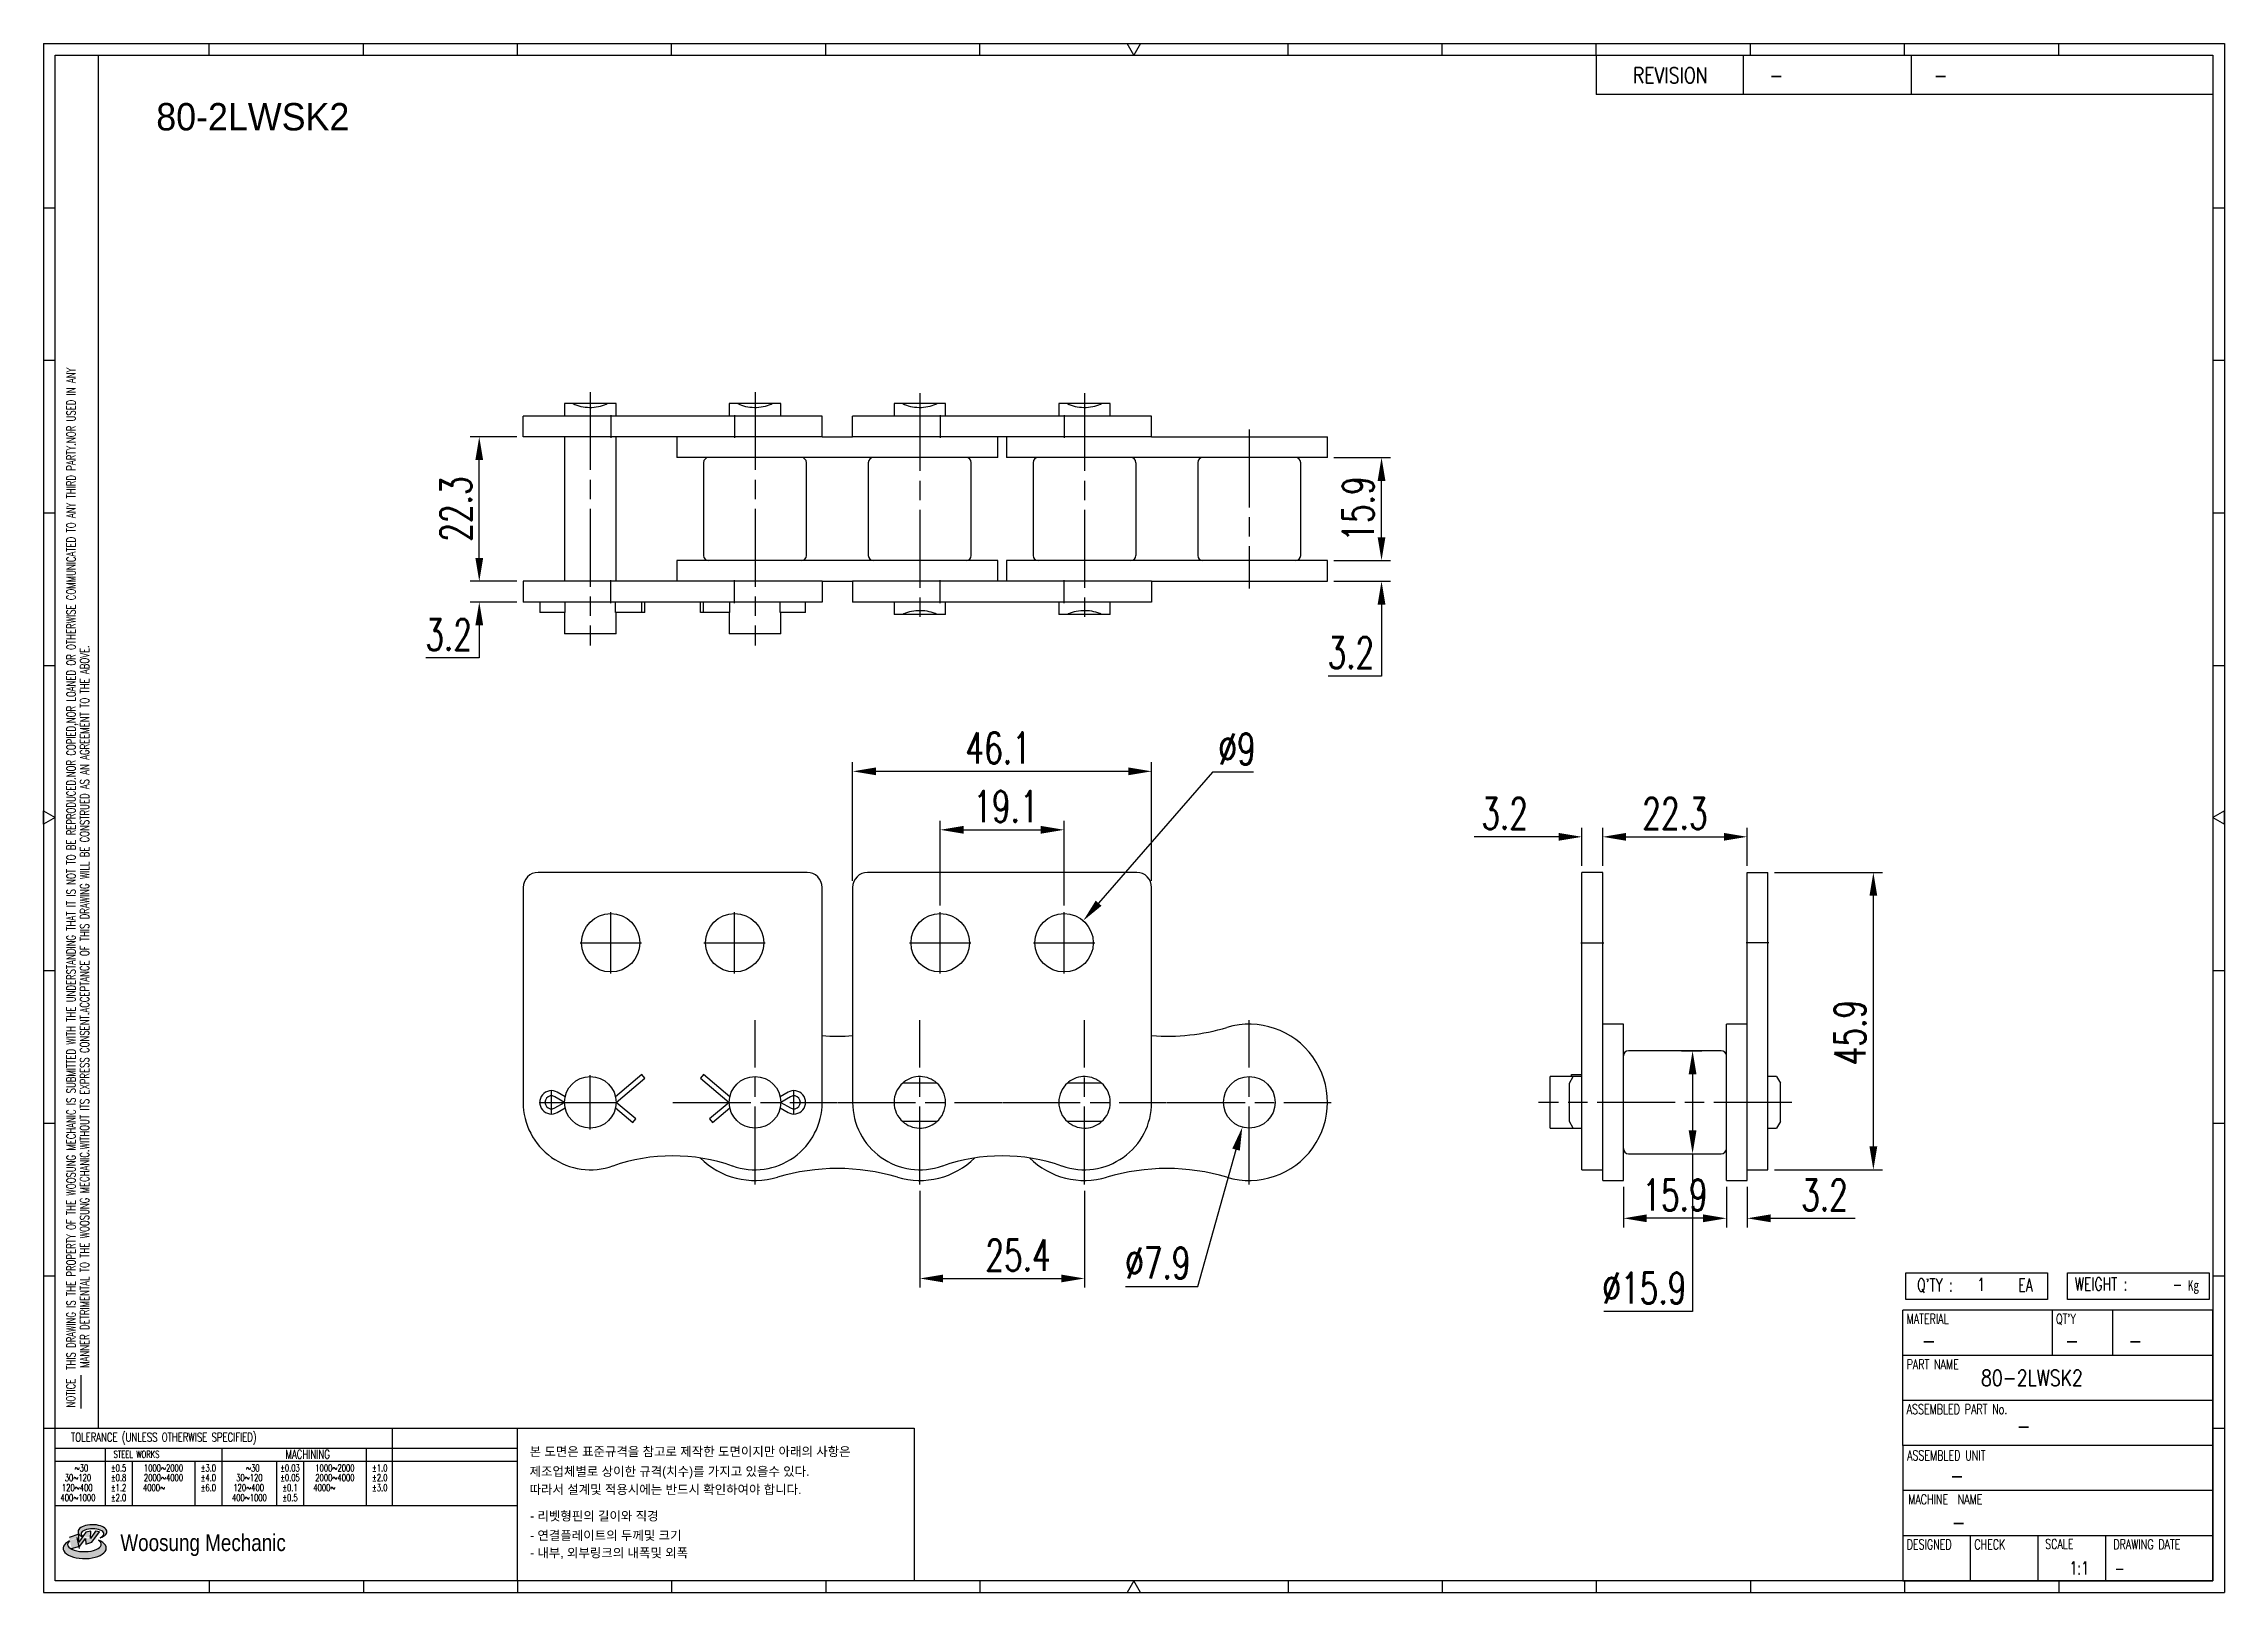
# Model space of a CAD drawing. Header units: millimetres. Extents: x 1209 to 1546, y 59 to 298.
import ezdxf
from ezdxf.enums import TextEntityAlignment as Align

# ---------------------------------------------------------------- set-up
doc = ezdxf.new("R2010")
doc.units = ezdxf.units.MM
doc.linetypes.add('AM_ISO08W050', pattern=[18, 12, -1.5, 3, -1.5])
doc.layers.get('Defpoints').update_dxf_attribs({"color": 80})
doc.layers.add('CL1', color=140, linetype='AM_ISO08W050', lineweight=25)
for name, color, linetype in [('S-DIM', 7, 'Continuous'), ('TITLE', 7, 'Continuous'), ('도면레이아웃', 7, 'Continuous')]:
    doc.layers.add(name, color=color, linetype=linetype)
doc.styles.add('HAN', font='ROMANS.shx', dxfattribs={"width": 0.7, "bigfont": 'whgtxt.shx'})
doc.styles.add('HKD_ST2', font='romans.shx', dxfattribs={"width": 0.7, "height": 4, "bigfont": '@extfont2.shx'})
doc.styles.add('HSG', font='SIMPLEX.shx', dxfattribs={"width": 0.7, "bigfont": 'HSG.shx'})
doc.styles.add('MtXpl_', font='Gulim.ttf')
doc.styles.add('SLDTEXTSTYLE4', font='arial.ttf', dxfattribs={"width": 0.8})
doc.dimstyles.new('AP2', dxfattribs={"dimscale": 2, "dimtxt": 2.4, "dimasz": 1.8, "dimexe": 0.7, "dimexo": 0.5, "dimgap": 0.6, "dimtad": 1, "dimtoh": 1, "dimdec": 1, "dimrnd": 0.01, "dimzin": 9, "dimdsep": 46, "dimtxsty": 'HSG', "dimcen": 0, "dimclrd": 251, "dimclre": 251, "dimclrt": 60, "dimazin": 2, "dimtp": 1, "dimtm": 1, "dimtfac": 0.5, "dimtdec": 1, "dimtofl": 0, "dimtmove": 0, "dimatfit": 3, "dimfxl": 0, "dimtvp": 1, "dimtolj": 2, "dimlwd": -1, "dimlwe": -1, "dimarcsym": 0})

msp = doc.modelspace()

# ---------------------------------------------------------------- texts
at = {"color": 254, "style": 'MtXpl_'}
msp.add_text('80-2LWSK2', height=4.221, dxfattribs=at).set_placement((1226.85, 284.18))
at = {"style": 'HAN', "width": 0.8}
msp.add_text('80-2LWSK2', height=2.436, dxfattribs=at).set_placement((1508.19, 90.62))
at = {"color": 140, "style": 'MtXpl_'}
for s, p in [('본 도면은 표준규격을 참고로 제작한 도면이지만 아래의 사항은', (1284.41, 79.78)), ('제조업체별로 상이한 규격(치수)를 가지고 있을수 있다.', (1284.41, 76.72)), ('따라서 설계및 적용시에는 반드시 확인하여야 합니다.', (1284.41, 73.93)), ('- 리벳형핀의 길이와 직경', (1284.49, 69.84)), ('- 연결플레이트의 두께및 크기', (1284.49, 66.85)), ('- 내부, 외부링크의 내폭및 외폭', (1284.49, 64.16))]:
    msp.add_text(s, height=1.4072, dxfattribs=at).set_placement(p)

# ---------------------------------------------------------------- blocks, each defined once
blk = doc.blocks.new('MAST')
at = {"layer": '도면레이아웃'}
h = blk.add_hatch(color=10, dxfattribs=at)
h.paths.add_polyline_path([(1.544, 35.177), (1.554, 34.966), (1.779, 35.034), (2.054, 35.422), (1.908, 35.446), (1.728, 35.167), (1.741, 35.439), (1.547, 35.405), (1.292, 35.041), (1.295, 35.33), (0.943, 35.208), (1.03, 34.8), (1.336, 34.885)])
edge = h.paths.add_edge_path()
edge.add_ellipse((1.795, 35.421), major_axis=(-0.53, 0), ratio=0.487785, start_angle=122.36065, end_angle=403.39574)
edge.add_line((1.411, 35.244), (1.419, 35.261))
edge.add_ellipse((1.798, 35.344), major_axis=(-0.423, 0), ratio=0.444396, start_angle=131.58977, end_angle=386.19408, ccw=False)
edge = h.paths.add_edge_path()
edge.add_ellipse((1.512, 34.815), major_axis=(-0.793, 0), ratio=0.480113, start_angle=314.67633, end_angle=590.85213)
edge.add_ellipse((1.501, 34.958), major_axis=(-0.62, 0), ratio=0.43311, start_angle=331.7024, end_angle=574.42495, ccw=False)
at = {"color": 140}
for p, q in [((0, 90.118), (80.15, 90.118)), ((0, 90.118), (0, 33.191)), ((80.15, 90.118), (80.15, 33.191)), ((57.068, 89.693), (57.068, 88.246)), ((62.47, 89.693), (62.47, 88.246)), ((68.635, 89.693), (68.635, 88.246)), ((79.725, 88.246), (57.068, 88.246)), ((68.449, 43.961), (68.449, 44.936)), ((68.449, 44.936), (73.654, 44.936)), ((73.654, 44.936), (73.654, 43.961)), ((74.39, 43.961), (74.39, 44.936)), ((74.39, 44.936), (79.595, 44.936)), ((79.595, 44.936), (79.595, 43.961)), ((68.336, 38.59), (68.336, 43.563)), ((79.725, 43.563), (68.336, 43.563)), ((73.654, 43.961), (68.449, 43.961)), ((73.827, 43.563), (73.827, 41.905)), ((79.595, 43.961), (74.39, 43.961)), ((76.037, 43.563), (76.037, 41.905)), ((79.725, 38.59), (79.725, 43.563)), ((79.725, 41.905), (68.336, 41.905)), ((79.725, 40.248), (68.336, 40.248)), ((68.336, 38.59), (68.336, 33.616)), ((79.725, 38.59), (68.336, 38.59)), ((79.725, 33.616), (79.725, 38.59)), ((79.725, 36.932), (68.336, 36.932)), ((79.725, 35.274), (68.336, 35.274)), ((70.822, 33.616), (70.822, 35.274)), ((73.309, 33.616), (73.309, 35.274)), ((75.796, 33.616), (75.796, 35.274)), ((0, 33.191), (80.15, 33.191)), ((68.336, 33.616), (79.725, 33.616))]:
    blk.add_line(p, q, dxfattribs=at)
for p, q in [((6.089, 89.693), (6.089, 90.118)), ((11.753, 89.693), (11.753, 90.118)), ((17.418, 89.693), (17.418, 90.118)), ((23.082, 89.693), (23.082, 90.118)), ((28.746, 89.693), (28.746, 90.118)), ((34.411, 89.693), (34.411, 90.118)), ((45.739, 89.693), (45.739, 90.118)), ((51.404, 89.693), (51.404, 90.118)), ((57.068, 89.693), (57.068, 90.118)), ((62.732, 89.693), (62.732, 90.118)), ((68.397, 89.693), (68.397, 90.118)), ((74.061, 89.693), (74.061, 90.118)), ((0, 84.085), (0.425, 84.085)), ((79.725, 84.085), (80.15, 84.085)), ((0, 78.478), (0.425, 78.478)), ((79.725, 78.478), (80.15, 78.478)), ((0, 72.87), (0.425, 72.87)), ((79.725, 72.87), (80.15, 72.87)), ((0, 67.262), (0.425, 67.262)), ((79.725, 67.262), (80.15, 67.262)), ((0, 56.047), (0.425, 56.047)), ((79.725, 56.047), (80.15, 56.047)), ((0, 50.439), (0.425, 50.439)), ((79.725, 50.439), (80.15, 50.439)), ((0, 44.832), (0.425, 44.832)), ((79.725, 44.832), (80.15, 44.832)), ((1.377, 39.947), (1.377, 41.174)), ((0, 39.224), (0.425, 39.224)), ((79.725, 39.224), (80.15, 39.224)), ((6.089, 33.616), (6.089, 33.191)), ((11.753, 33.616), (11.753, 33.191)), ((17.418, 33.616), (17.418, 33.191)), ((23.082, 33.616), (23.082, 33.191)), ((28.746, 33.616), (28.746, 33.191)), ((34.411, 33.616), (34.411, 33.191)), ((45.739, 33.616), (45.739, 33.191)), ((51.404, 33.616), (51.404, 33.191)), ((57.068, 33.616), (57.068, 33.191)), ((62.732, 33.616), (62.732, 33.191)), ((68.397, 33.616), (68.397, 33.191)), ((74.061, 33.616), (74.061, 33.191))]:
    blk.add_line(p, q)
at = {"color": 2}
for p, q in [((2.017, 39.224), (2.017, 89.693)), ((0.425, 39.224), (17.418, 39.224)), ((0.425, 38.487), (17.418, 38.487)), ((2.257, 38.487), (2.257, 36.382)), ((6.557, 38.5), (6.557, 36.382)), ((11.857, 38.487), (11.857, 36.382)), ((12.816, 39.224), (12.816, 36.382)), ((17.418, 33.616), (17.418, 39.224)), ((0.425, 38.012), (17.418, 38.012)), ((3.257, 38.012), (3.257, 36.382)), ((5.557, 38.012), (5.557, 36.382)), ((8.557, 38.012), (8.557, 36.382)), ((9.557, 38.026), (9.557, 36.382)), ((0.425, 36.382), (17.418, 36.382))]:
    blk.add_line(p, q, dxfattribs=at)
for points in [[(40.075, 89.693), (39.83, 90.118), (40.32, 90.118)], [(0.425, 61.679), (0, 61.433), (0, 61.924)], [(79.725, 61.679), (80.15, 61.433), (80.15, 61.924)], [(40.075, 33.616), (39.83, 33.191), (40.32, 33.191)]]:
    blk.add_lwpolyline(points, close=True)
at = {"color": 140}
blk.add_lwpolyline([(0.425, 89.693), (79.725, 89.693), (79.725, 33.616), (0.425, 33.616)], close=True, dxfattribs=at)
at = {"layer": '도면레이아웃'}
for p, q in [((1.295, 35.33), (0.943, 35.208)), ((1.547, 35.405), (1.292, 35.041)), ((1.292, 35.041), (1.295, 35.33)), ((1.741, 35.439), (1.547, 35.405)), ((1.908, 35.446), (1.728, 35.167)), ((1.728, 35.167), (1.741, 35.439)), ((1.779, 35.034), (2.054, 35.422)), ((2.054, 35.422), (1.908, 35.446)), ((1.03, 34.8), (1.336, 34.885)), ((1.224, 35.208), (1.311, 34.8)), ((1.224, 35.208), (1.224, 35.208)), ((1.336, 34.885), (1.544, 35.177)), ((1.419, 35.261), (1.411, 35.244)), ((1.544, 35.177), (1.554, 34.966)), ((1.554, 34.966), (1.779, 35.034))]:
    blk.add_line(p, q, dxfattribs=at)
for centre, major_axis, ratio, start_param, end_param in [((1.795, 35.421), (-0.53, 0), 0.487785, 2.135596, 7.040584), ((1.798, 35.344), (-0.423, 0), 0.444396, 2.296675, 6.740358), ((1.512, 34.815), (-0.793, 0), 0.480113, 5.492138, 10.312315), ((1.501, 34.958), (-0.62, 0), 0.43311, 5.789299, 10.025607)]:
    blk.add_ellipse(centre, major_axis=major_axis, ratio=ratio, start_param=start_param, end_param=end_param, dxfattribs=at)
for s, height, style, width, p in [('REVISION', 0.5806, 'HAN', 0.8, (58.415, 88.664)), ('-', 0.581, 'HAN', 0.8, (63.426, 88.664)), ('-', 0.581, 'HAN', 0.8, (69.468, 88.664)), ("Q'TY : ", 0.4746, 'HKD_ST2', 0.7, (68.857, 44.253)), ('1', 0.475, 'HKD_ST2', 0.7, (71.071, 44.275)), ('EA', 0.4746, 'HKD_ST2', 0.7, (72.578, 44.253)), ('WEIGHT : ', 0.4746, 'HKD_ST2', 0.7, (74.65, 44.286)), ('-', 0.581, 'HAN', 0.8, (69.029, 42.157)), ('-', 0.581, 'HAN', 0.8, (74.289, 42.157)), ('-', 0.581, 'HAN', 0.8, (76.623, 42.157)), ('-', 0.581, 'HAN', 0.8, (72.515, 39.013)), ('-', 0.581, 'HAN', 0.8, (70.067, 37.189)), ('-', 0.581, 'HAN', 0.8, (70.126, 35.48)), ('1:1', 0.4746, 'HKD_ST2', 0.7, (74.458, 33.848)), ('-', 0.475, 'HKD_ST2', 0.7, (76.112, 33.837))]:
    blk.add_text(s, height=height, dxfattribs=dict(style=style, width=width)).set_placement(p)
at = {"color": 6, "style": 'HKD_ST2', "width": 0.7}
for s, p in [(' THIS DRAWING IS THE PROPERTY OF THE WOOSUNG MECHANIC IS SUBMITTED WITH THE UNDERSTANDING THAT IT IS NOT TO BE REPRODUCED.NOR COPIED,NOR LOANED OR OTHERWISE COMMUNICATED TO ANY THIRD PARTY.NOR USED IN ANY', (1.173, 41.217)), ('MANNER DETRIMENTAL TO THE WOOSUNG MECHANIC.WITHOUT ITS EXPRESS CONSENT.ACCEPTANCE OF THIS DRAWING WILL BE CONSTRUED AS AN AGREEMENT TO THE ABOVE.', (1.672, 41.447))]:
    blk.add_text(s, height=0.326266, rotation=90, dxfattribs=at).set_placement(p)
at = {"style": 'HKD_ST2', "width": 0.7}
blk.add_text('-', height=0.475, dxfattribs=at).set_placement((78.613, 44.286), align=Align.RIGHT)
at = {"color": 254, "style": 'HKD_ST2', "width": 0.7}
for s, height, p in [('MATERIAL', 0.3651, (68.474, 43.425)), ("QT'Y", 0.3651, (73.965, 43.425)), ('PART NAME', 0.3651, (68.474, 41.756)), ('ASSEMBLED PART No.', 0.36511, (68.474, 40.109)), ('ASSEMBLED UNIT', 0.36511, (68.49, 38.408)), ('MACHINE  NAME', 0.36511, (68.532, 36.794)), ('DESIGNED', 0.3651, (68.474, 35.136)), ('CHECK', 0.3651, (70.961, 35.136)), ('SCALE', 0.3651, (73.566, 35.153)), ('DRAWING DATE', 0.36511, (76.071, 35.141))]:
    blk.add_text(s, height=height, dxfattribs=at).set_placement(p, align=Align.TOP_LEFT)
at = {"style": 'HKD_ST2', "width": 0.7}
blk.add_text('NOTICE', height=0.3263, rotation=90, dxfattribs=at).set_placement((1.163, 39.988))
blk.add_text('TOLERANCE (UNLESS OTHERWISE SPECIFIED)', height=0.32627, dxfattribs=at).set_placement((4.417, 38.896), align=Align.MIDDLE_CENTER)
at = {"color": 4, "style": 'HKD_ST2', "width": 0.7}
for s, height, p in [('%%12630', 0.261, (1.389, 37.762)), ('1000%%1262000', 0.26101, (4.407, 37.762)), ('%%12630', 0.261, (7.689, 37.762)), ('1000%%1262000', 0.26101, (10.707, 37.762)), ('120%%126400', 0.26101, (1.237, 37.045)), ('30%%126120', 0.261, (1.263, 37.411)), ('4000%%126', 0.261, (4.061, 37.045)), ('2000%%1264000', 0.26101, (4.407, 37.411)), ('120%%126400', 0.26101, (7.537, 37.045)), ('30%%126120', 0.261, (7.563, 37.411)), ('4000%%126', 0.261, (10.321, 37.045)), ('2000%%1264000', 0.26101, (10.707, 37.411)), ('400%%1261000', 0.26101, (1.263, 36.67)), ('400%%1261000', 0.26101, (7.563, 36.67))]:
    blk.add_text(s, height=height, dxfattribs=at).set_placement(p, align=Align.MIDDLE_CENTER)
for s, height, p in [('%%P0.5', 0.261, (2.757, 37.762)), ('STEEL WORKS', 0.26101, (3.416, 38.268)), ('%%P3.0', 0.261, (6.057, 37.762)), ('%%P0.03', 0.261, (9.057, 37.762)), ('MACHINING', 0.3263, (9.707, 38.27)), ('%%P1.0', 0.261, (12.357, 37.762)), ('%%P0.8', 0.261, (2.757, 37.411)), ('%%P1.2', 0.261, (2.757, 37.045)), ('%%P4.0', 0.261, (6.057, 37.411)), ('%%P6.0', 0.261, (6.057, 37.045)), ('%%P0.05', 0.261, (9.057, 37.411)), ('%%P0.1', 0.261, (9.057, 37.045)), ('%%P2.0', 0.261, (12.357, 37.411)), ('%%P3.0', 0.261, (12.357, 37.045)), ('%%P2.0', 0.261, (2.757, 36.67)), ('%%P0.5', 0.261, (9.057, 36.67))]:
    blk.add_text(s, height=height, dxfattribs=at).set_placement(p, align=Align.MIDDLE)
at = {"color": 1, "style": 'SLDTEXTSTYLE4', "width": 0.8}
blk.add_text('Woosung Mechanic', height=0.61957, dxfattribs=at).set_placement((2.822, 34.711))
at = {"layer": 'TITLE', "width": 0.8}
blk.add_text('Kg', height=0.3789, dxfattribs=at).set_placement((78.807, 44.286))
blk = doc.blocks.new('*D2')
at = {"layer": 'Defpoints', "color": 0, "transparency": 16777216}
for p in [(1468.94, 122.27), (1472.14, 122.27), (1468.94, 116.44)]:
    blk.add_point(p, dxfattribs=at)
at = {"layer": 'S-DIM', "color": 251, "linetype": 'ByBlock', "transparency": 16777216}
for p, q in [((1468.94, 121.27), (1468.94, 115.04)), ((1472.14, 121.27), (1472.14, 115.04)), ((1465.34, 116.44), (1461.74, 116.44)), ((1475.74, 116.44), (1488.78, 116.44))]:
    blk.add_line(p, q, dxfattribs=at)
at = {"layer": 'S-DIM', "color": 251, "transparency": 16777216}
for points in [[(1465.34, 117.04), (1465.34, 115.84), (1468.94, 116.44)], [(1475.74, 117.04), (1475.74, 115.84), (1472.14, 116.44)]]:
    blk.add_solid(points, dxfattribs=at)
at = {"layer": 'S-DIM', "color": 60, "transparency": 16777216, "insert": (1484.06, 120.04), "char_height": 4.8, "attachment_point": 5, "style": 'HSG'}
blk.add_mtext('\\A2;3.2', dxfattribs=at)
blk = doc.blocks.new('*D3')
at = {"layer": 'Defpoints', "color": 0, "transparency": 16777216}
for p in [(1453.06, 122.27), (1468.94, 122.27), (1453.06, 116.44)]:
    blk.add_point(p, dxfattribs=at)
at = {"layer": 'S-DIM', "color": 251, "linetype": 'ByBlock', "transparency": 16777216}
for p, q in [((1453.06, 121.27), (1453.06, 115.04)), ((1468.94, 121.27), (1468.94, 115.04)), ((1465.34, 116.44), (1456.66, 116.44))]:
    blk.add_line(p, q, dxfattribs=at)
at = {"layer": 'S-DIM', "color": 251, "transparency": 16777216}
for points in [[(1456.66, 117.04), (1456.66, 115.84), (1453.06, 116.44)], [(1465.34, 117.04), (1465.34, 115.84), (1468.94, 116.44)]]:
    blk.add_solid(points, dxfattribs=at)
at = {"layer": 'S-DIM', "color": 60, "transparency": 16777216, "insert": (1461, 120.04), "char_height": 4.8, "attachment_point": 5, "style": 'HSG'}
blk.add_mtext('\\A2;15.9', dxfattribs=at)
blk = doc.blocks.new('*D4')
at = {"layer": 'Defpoints', "color": 0, "transparency": 16777216}
for p in [(1461, 142.26), (1463.72, 142.26), (1461, 126.38)]:
    blk.add_point(p, dxfattribs=at)
at = {"layer": 'S-DIM', "color": 251, "linetype": 'ByBlock', "transparency": 16777216}
for p, q in [((1462, 142.26), (1465.12, 142.26)), ((1463.72, 138.66), (1463.72, 129.98)), ((1462, 126.38), (1465.12, 126.38)), ((1463.72, 126.38), (1463.72, 102.08)), ((1463.72, 102.08), (1450.04, 102.08))]:
    blk.add_line(p, q, dxfattribs=at)
at = {"layer": 'S-DIM', "color": 251, "transparency": 16777216}
for points in [[(1463.12, 138.66), (1464.32, 138.66), (1463.72, 142.26)], [(1463.12, 129.98), (1464.32, 129.98), (1463.72, 126.38)]]:
    blk.add_solid(points, dxfattribs=at)
at = {"layer": 'S-DIM', "color": 60, "transparency": 16777216, "insert": (1456.28, 105.68), "char_height": 4.8, "attachment_point": 5, "style": 'HSG'}
blk.add_mtext('\\A2;%%c15.9', dxfattribs=at)
blk = doc.blocks.new('*D5')
at = {"layer": 'Defpoints', "color": 0, "transparency": 16777216}
for p in [(1449.86, 175.26), (1446.66, 169.77), (1449.86, 169.77)]:
    blk.add_point(p, dxfattribs=at)
at = {"layer": 'S-DIM', "color": 251, "linetype": 'ByBlock', "transparency": 16777216}
for p, q in [((1443.06, 175.26), (1430.02, 175.26)), ((1446.66, 170.77), (1446.66, 176.66)), ((1449.86, 170.77), (1449.86, 176.66)), ((1453.46, 175.26), (1457.06, 175.26))]:
    blk.add_line(p, q, dxfattribs=at)
at = {"layer": 'S-DIM', "color": 251, "transparency": 16777216}
for points in [[(1443.06, 175.86), (1443.06, 174.66), (1446.66, 175.26)], [(1453.46, 175.86), (1453.46, 174.66), (1449.86, 175.26)]]:
    blk.add_solid(points, dxfattribs=at)
at = {"layer": 'S-DIM', "color": 60, "transparency": 16777216, "insert": (1434.74, 178.86), "char_height": 4.8, "attachment_point": 5, "style": 'HSG'}
blk.add_mtext('\\A2;3.2', dxfattribs=at)
blk = doc.blocks.new('*D6')
at = {"layer": 'Defpoints', "color": 0, "transparency": 16777216}
for p in [(1472.14, 175.26), (1449.86, 169.77), (1472.14, 169.77)]:
    blk.add_point(p, dxfattribs=at)
at = {"layer": 'S-DIM', "color": 251, "linetype": 'ByBlock', "transparency": 16777216}
for p, q in [((1449.86, 170.77), (1449.86, 176.66)), ((1453.46, 175.26), (1468.54, 175.26)), ((1472.14, 170.77), (1472.14, 176.66))]:
    blk.add_line(p, q, dxfattribs=at)
at = {"layer": 'S-DIM', "color": 251, "transparency": 16777216}
for points in [[(1453.46, 175.86), (1453.46, 174.66), (1449.86, 175.26)], [(1468.54, 175.86), (1468.54, 174.66), (1472.14, 175.26)]]:
    blk.add_solid(points, dxfattribs=at)
at = {"layer": 'S-DIM', "color": 60, "transparency": 16777216, "insert": (1461, 178.86), "char_height": 4.8, "attachment_point": 5, "style": 'HSG'}
blk.add_mtext('\\A2;22.3', dxfattribs=at)
blk = doc.blocks.new('*D7')
at = {"layer": 'Defpoints', "color": 0, "transparency": 16777216}
for p in [(1475.34, 169.77), (1491.59, 169.77), (1475.34, 123.92)]:
    blk.add_point(p, dxfattribs=at)
at = {"layer": 'S-DIM', "color": 251, "linetype": 'ByBlock', "transparency": 16777216}
for p, q in [((1476.34, 169.77), (1492.99, 169.77)), ((1491.59, 127.52), (1491.59, 166.17)), ((1476.34, 123.92), (1492.99, 123.92))]:
    blk.add_line(p, q, dxfattribs=at)
at = {"layer": 'S-DIM', "color": 251, "transparency": 16777216}
for points in [[(1490.99, 166.17), (1492.19, 166.17), (1491.59, 169.77)], [(1490.99, 127.52), (1492.19, 127.52), (1491.59, 123.92)]]:
    blk.add_solid(points, dxfattribs=at)
at = {"layer": 'S-DIM', "color": 60, "transparency": 16777216, "insert": (1487.99, 145.07), "char_height": 4.8, "attachment_point": 5, "rotation": 90, "style": 'HSG'}
blk.add_mtext('\\A2;45.9', dxfattribs=at)
blk = doc.blocks.new('*D8')
at = {"layer": 'Defpoints', "color": 0, "transparency": 16777216}
for p in [(1344.57, 121.67), (1369.97, 121.67), (1369.97, 107.16)]:
    blk.add_point(p, dxfattribs=at)
at = {"layer": 'S-DIM', "color": 251, "linetype": 'ByBlock', "transparency": 16777216}
for p, q in [((1344.57, 120.67), (1344.57, 105.76)), ((1369.97, 120.67), (1369.97, 105.76)), ((1348.17, 107.16), (1366.37, 107.16))]:
    blk.add_line(p, q, dxfattribs=at)
at = {"layer": 'S-DIM', "color": 251, "transparency": 16777216}
for points in [[(1348.17, 107.76), (1348.17, 106.56), (1344.57, 107.16)], [(1366.37, 107.76), (1366.37, 106.56), (1369.97, 107.16)]]:
    blk.add_solid(points, dxfattribs=at)
at = {"layer": 'S-DIM', "color": 60, "transparency": 16777216, "insert": (1359.72, 110.76), "char_height": 4.8, "attachment_point": 5, "style": 'HSG'}
blk.add_mtext('\\A2;25.4', dxfattribs=at)
blk = doc.blocks.new('*D9')
at = {"layer": 'Defpoints', "color": 0, "transparency": 16777216}
for p in [(1396.44, 138.15), (1394.3, 130.5)]:
    blk.add_point(p, dxfattribs=at)
at = {"layer": 'S-DIM', "color": 251, "linetype": 'ByBlock', "transparency": 16777216}
for p, q in [((1387.43, 105.94), (1393.33, 127.03)), ((1376.31, 105.94), (1387.43, 105.94))]:
    blk.add_line(p, q, dxfattribs=at)
at = {"layer": 'S-DIM', "color": 251, "transparency": 16777216}
blk.add_solid([(1392.75, 127.19), (1393.91, 126.87), (1394.3, 130.5)], dxfattribs=at)
at = {"layer": 'S-DIM', "color": 60, "transparency": 16777216, "insert": (1381.27, 109.54), "char_height": 4.8, "attachment_point": 5, "style": 'HSG'}
blk.add_mtext('\\A2;∅7.9', dxfattribs=at)
blk = doc.blocks.new('*D10')
at = {"layer": 'Defpoints', "color": 0, "transparency": 16777216}
for p in [(1366.82, 176.34), (1347.72, 163.65), (1366.82, 163.65)]:
    blk.add_point(p, dxfattribs=at)
at = {"layer": 'S-DIM', "color": 251, "linetype": 'ByBlock', "transparency": 16777216}
for p, q in [((1347.72, 164.65), (1347.72, 177.74)), ((1351.32, 176.34), (1363.22, 176.34)), ((1366.82, 164.65), (1366.82, 177.74))]:
    blk.add_line(p, q, dxfattribs=at)
at = {"layer": 'S-DIM', "color": 251, "transparency": 16777216}
for points in [[(1351.32, 176.94), (1351.32, 175.74), (1347.72, 176.34)], [(1363.22, 176.94), (1363.22, 175.74), (1366.82, 176.34)]]:
    blk.add_solid(points, dxfattribs=at)
at = {"layer": 'S-DIM', "color": 60, "transparency": 16777216, "insert": (1357.85, 179.94), "char_height": 4.8, "attachment_point": 5, "style": 'HSG'}
blk.add_mtext('\\A2;19.1', dxfattribs=at)
blk = doc.blocks.new('*D11')
at = {"layer": 'Defpoints', "color": 0, "transparency": 16777216}
for p in [(1380.32, 185.36), (1334.22, 167.47), (1380.32, 167.47)]:
    blk.add_point(p, dxfattribs=at)
at = {"layer": 'S-DIM', "color": 251, "linetype": 'ByBlock', "transparency": 16777216}
for p, q in [((1334.22, 168.47), (1334.22, 186.76)), ((1337.82, 185.36), (1376.72, 185.36)), ((1380.32, 168.47), (1380.32, 186.76))]:
    blk.add_line(p, q, dxfattribs=at)
at = {"layer": 'S-DIM', "color": 251, "transparency": 16777216}
for points in [[(1337.82, 185.96), (1337.82, 184.76), (1334.22, 185.36)], [(1376.72, 185.96), (1376.72, 184.76), (1380.32, 185.36)]]:
    blk.add_solid(points, dxfattribs=at)
at = {"layer": 'S-DIM', "color": 60, "transparency": 16777216, "insert": (1356.65, 188.96), "char_height": 4.8, "attachment_point": 5, "style": 'HSG'}
blk.add_mtext('\\A2;46.1', dxfattribs=at)
blk = doc.blocks.new('*D12')
at = {"layer": 'Defpoints', "color": 0, "transparency": 16777216}
for p in [(1369.77, 162.32), (1363.86, 155.53)]:
    blk.add_point(p, dxfattribs=at)
at = {"layer": 'S-DIM', "color": 251, "linetype": 'ByBlock', "transparency": 16777216}
for p, q in [((1389.72, 185.21), (1372.14, 165.03)), ((1396.04, 185.21), (1389.72, 185.21))]:
    blk.add_line(p, q, dxfattribs=at)
at = {"layer": 'S-DIM', "color": 251, "transparency": 16777216}
blk.add_solid([(1371.69, 165.42), (1372.59, 164.63), (1369.77, 162.32)], dxfattribs=at)
at = {"layer": 'S-DIM', "color": 60, "transparency": 16777216, "insert": (1393.48, 188.81), "char_height": 4.8, "attachment_point": 5, "style": 'HSG'}
blk.add_mtext('\\A2;∅9', dxfattribs=at)
blk = doc.blocks.new('*D13')
at = {"layer": 'Defpoints', "color": 0, "transparency": 16777216}
for p in [(1407.42, 217.86), (1415.76, 217.86), (1407.42, 214.66)]:
    blk.add_point(p, dxfattribs=at)
at = {"layer": 'S-DIM', "color": 251, "linetype": 'ByBlock', "transparency": 16777216}
for p, q in [((1415.76, 221.46), (1415.76, 225.06)), ((1408.42, 217.86), (1417.16, 217.86)), ((1408.42, 214.66), (1417.16, 214.66)), ((1415.76, 211.06), (1415.76, 200.05)), ((1415.76, 200.05), (1407.52, 200.05))]:
    blk.add_line(p, q, dxfattribs=at)
at = {"layer": 'S-DIM', "color": 251, "transparency": 16777216}
for points in [[(1415.16, 221.46), (1416.36, 221.46), (1415.76, 217.86)], [(1415.16, 211.06), (1416.36, 211.06), (1415.76, 214.66)]]:
    blk.add_solid(points, dxfattribs=at)
at = {"layer": 'S-DIM', "color": 60, "transparency": 16777216, "insert": (1411.04, 203.65), "char_height": 4.8, "attachment_point": 5, "style": 'HSG'}
blk.add_mtext('\\A2;3.2', dxfattribs=at)
blk = doc.blocks.new('*D14')
at = {"layer": 'Defpoints', "color": 0, "transparency": 16777216}
for p in [(1407.42, 233.74), (1415.76, 233.74), (1407.42, 217.86)]:
    blk.add_point(p, dxfattribs=at)
at = {"layer": 'S-DIM', "color": 251, "linetype": 'ByBlock', "transparency": 16777216}
for p, q in [((1408.42, 233.74), (1417.16, 233.74)), ((1415.76, 221.46), (1415.76, 230.14)), ((1408.42, 217.86), (1417.16, 217.86))]:
    blk.add_line(p, q, dxfattribs=at)
at = {"layer": 'S-DIM', "color": 251, "transparency": 16777216}
for points in [[(1415.16, 230.14), (1416.36, 230.14), (1415.76, 233.74)], [(1415.16, 221.46), (1416.36, 221.46), (1415.76, 217.86)]]:
    blk.add_solid(points, dxfattribs=at)
at = {"layer": 'S-DIM', "color": 60, "transparency": 16777216, "insert": (1412.16, 225.8), "char_height": 4.8, "attachment_point": 5, "rotation": 90, "style": 'HSG'}
blk.add_mtext('\\A2;15.9', dxfattribs=at)
blk = doc.blocks.new('*D15')
at = {"layer": 'Defpoints', "color": 0, "transparency": 16777216}
for p in [(1276.65, 214.66), (1283.42, 214.66), (1283.42, 211.46)]:
    blk.add_point(p, dxfattribs=at)
at = {"layer": 'S-DIM', "color": 251, "linetype": 'ByBlock', "transparency": 16777216}
for p, q in [((1276.65, 218.26), (1276.65, 221.86)), ((1282.42, 214.66), (1275.25, 214.66)), ((1282.42, 211.46), (1275.25, 211.46)), ((1276.65, 207.86), (1276.65, 202.84)), ((1276.65, 202.84), (1268.41, 202.84))]:
    blk.add_line(p, q, dxfattribs=at)
at = {"layer": 'S-DIM', "color": 251, "transparency": 16777216}
for points in [[(1276.05, 218.26), (1277.25, 218.26), (1276.65, 214.66)], [(1276.05, 207.86), (1277.25, 207.86), (1276.65, 211.46)]]:
    blk.add_solid(points, dxfattribs=at)
at = {"layer": 'S-DIM', "color": 60, "transparency": 16777216, "insert": (1271.93, 206.44), "char_height": 4.8, "attachment_point": 5, "style": 'HSG'}
blk.add_mtext('\\A2;3.2', dxfattribs=at)
blk = doc.blocks.new('*D16')
at = {"layer": 'Defpoints', "color": 0, "transparency": 16777216}
for p in [(1276.65, 236.94), (1283.42, 236.94), (1283.42, 214.66)]:
    blk.add_point(p, dxfattribs=at)
at = {"layer": 'S-DIM', "color": 251, "linetype": 'ByBlock', "transparency": 16777216}
for p, q in [((1282.42, 236.94), (1275.25, 236.94)), ((1276.65, 218.26), (1276.65, 233.34)), ((1282.42, 214.66), (1275.25, 214.66))]:
    blk.add_line(p, q, dxfattribs=at)
at = {"layer": 'S-DIM', "color": 251, "transparency": 16777216}
for points in [[(1276.05, 233.34), (1277.25, 233.34), (1276.65, 236.94)], [(1276.05, 218.26), (1277.25, 218.26), (1276.65, 214.66)]]:
    blk.add_solid(points, dxfattribs=at)
at = {"layer": 'S-DIM', "color": 60, "transparency": 16777216, "insert": (1273.05, 225.8), "char_height": 4.8, "attachment_point": 5, "rotation": 90, "style": 'HSG'}
blk.add_mtext('\\A2;22.3', dxfattribs=at)

# ---------------------------------------------------------------- dimensions: what is measured, and where the dimension line sits
at = {"layer": 'S-DIM'}
for base, p1, p2, picture, middle in [((1276.65, 236.94), (1283.42, 214.66), (1283.42, 236.94), '*D16', (1273.05, 225.8)), ((1415.76, 233.74), (1407.42, 217.86), (1407.42, 233.74), '*D14', (1412.16, 225.8))]:
    dim = msp.add_linear_dim(base=base, p1=p1, p2=p2, angle=90, dimstyle='AP2', override={"dimtmove": 1}, dxfattribs=at)
    dim.commit()
    dim.dimension.update_dxf_attribs({"geometry": picture, "text_midpoint": middle})
for base, p1, p2, picture, middle in [((1415.76, 217.86), (1407.42, 214.66), (1407.42, 217.86), '*D13', (1411.04, 200.05)), ((1276.65, 214.66), (1283.42, 211.46), (1283.42, 214.66), '*D15', (1271.93, 202.84)), ((1491.59276517, 169.77255669), (1475.33857464, 123.92255669), (1475.33857464, 169.77255669), '*D7', (1491.59276517, 145.06699931))]:
    dim = msp.add_linear_dim(base=base, p1=p1, p2=p2, angle=90, dimstyle='AP2', dxfattribs=at)
    dim.commit()
    dim.dimension.update_dxf_attribs({"geometry": picture, "text_midpoint": middle, "dimtype": 128})
for base, p1, p2, picture, middle in [((1380.32, 185.36), (1334.22, 167.47), (1380.32, 167.47), '*D11', (1356.65, 185.36)), ((1366.82, 176.34), (1347.72, 163.65), (1366.82, 163.65), '*D10', (1357.85, 176.34)), ((1449.86, 175.26), (1446.66, 169.77), (1449.86, 169.77), '*D5', (1434.74, 175.26)), ((1369.97, 107.16), (1344.57, 121.67), (1369.97, 121.67), '*D8', (1359.72, 107.16)), ((1468.94, 116.44), (1472.14, 122.27), (1468.94, 122.27), '*D2', (1484.06, 116.44))]:
    dim = msp.add_linear_dim(base=base, p1=p1, p2=p2, dimstyle='AP2', dxfattribs=at)
    dim.commit()
    dim.dimension.update_dxf_attribs({"geometry": picture, "text_midpoint": middle, "dimtype": 128})
for p1, p2, picture, middle in [((1363.86, 155.53), (1369.77, 162.32), '*D12', (1393.48, 185.21)), ((1396.44, 138.15), (1394.3, 130.5), '*D9', (1381.27, 105.94))]:
    dim = msp.add_diameter_dim_2p(p1=p1, p2=p2, dimstyle='AP2', dxfattribs=at)
    dim.commit()
    dim.dimension.update_dxf_attribs({"geometry": picture, "text_midpoint": middle, "dimtype": 131})
for base, p1, p2, picture, middle in [((1472.14, 175.26), (1449.86, 169.77), (1472.14, 169.77), '*D6', (1461, 178.86)), ((1453.06, 116.44), (1468.94, 122.27), (1453.06, 122.27), '*D3', (1461, 120.04))]:
    dim = msp.add_linear_dim(base=base, p1=p1, p2=p2, dimstyle='AP2', override={"dimtmove": 1}, dxfattribs=at)
    dim.commit()
    dim.dimension.update_dxf_attribs({"geometry": picture, "text_midpoint": middle})
dim = msp.add_linear_dim(base=(1463.72, 142.26), p1=(1461, 126.38), p2=(1461, 142.26), angle=90, text='%%c<>', dimstyle='AP2', dxfattribs=at)
dim.commit()
dim.dimension.update_dxf_attribs({"geometry": '*D4', "text_midpoint": (1456.28, 102.08), "dimtype": 128})

# ---------------------------------------------------------------- linework, layer by layer
for p, q in [((1329.52, 240.14), (1283.42, 240.14)), ((1283.42, 236.94), (1283.42, 240.14)), ((1289.8, 242.05), (1289.8, 240.14)), ((1297.74, 242.05), (1289.8, 242.05)), ((1291.14, 242.05), (1291.41, 241.92)), ((1291.41, 241.92), (1291.7, 241.81)), ((1291.7, 241.81), (1292, 241.72)), ((1292, 241.72), (1292.32, 241.63)), ((1292.32, 241.63), (1292.65, 241.57)), ((1292.65, 241.57), (1292.98, 241.52)), ((1292.98, 241.52), (1293.32, 241.49)), ((1293.32, 241.49), (1293.67, 241.48)), ((1293.67, 241.48), (1294.02, 241.48)), ((1294.02, 241.48), (1294.36, 241.5)), ((1294.36, 241.5), (1294.7, 241.54)), ((1294.7, 241.54), (1295.03, 241.6)), ((1295.03, 241.6), (1295.36, 241.67)), ((1295.36, 241.67), (1295.67, 241.76)), ((1295.67, 241.76), (1295.96, 241.86)), ((1295.96, 241.86), (1296.24, 241.98)), ((1296.24, 241.98), (1296.39, 242.05)), ((1297.74, 240.14), (1297.74, 242.05)), ((1315.2, 242.05), (1315.2, 240.14)), ((1323.14, 242.05), (1315.2, 242.05)), ((1316.54, 242.05), (1316.81, 241.92)), ((1316.81, 241.92), (1317.1, 241.81)), ((1317.1, 241.81), (1317.4, 241.72)), ((1317.4, 241.72), (1317.72, 241.63)), ((1317.72, 241.63), (1318.05, 241.57)), ((1318.05, 241.57), (1318.38, 241.52)), ((1318.38, 241.52), (1318.72, 241.49)), ((1318.72, 241.49), (1319.07, 241.48)), ((1319.07, 241.48), (1319.42, 241.48)), ((1319.42, 241.48), (1319.76, 241.5)), ((1319.76, 241.5), (1320.1, 241.54)), ((1320.1, 241.54), (1320.43, 241.6)), ((1320.43, 241.6), (1320.76, 241.67)), ((1320.76, 241.67), (1321.07, 241.76)), ((1321.07, 241.76), (1321.36, 241.86)), ((1321.36, 241.86), (1321.64, 241.98)), ((1321.64, 241.98), (1321.79, 242.05)), ((1323.14, 240.14), (1323.14, 242.05)), ((1329.52, 236.94), (1329.52, 240.14)), ((1380.32, 240.14), (1334.22, 240.14)), ((1334.22, 236.94), (1334.22, 240.14)), ((1340.6, 242.05), (1340.6, 240.14)), ((1348.54, 242.05), (1340.6, 242.05)), ((1341.94, 242.05), (1342.21, 241.92)), ((1342.21, 241.92), (1342.5, 241.81)), ((1342.5, 241.81), (1342.8, 241.72)), ((1342.8, 241.72), (1343.12, 241.63)), ((1343.12, 241.63), (1343.45, 241.57)), ((1343.45, 241.57), (1343.78, 241.52)), ((1343.78, 241.52), (1344.12, 241.49)), ((1344.12, 241.49), (1344.47, 241.48)), ((1344.47, 241.48), (1344.82, 241.48)), ((1344.82, 241.48), (1345.16, 241.5)), ((1345.16, 241.5), (1345.5, 241.54)), ((1345.5, 241.54), (1345.83, 241.6)), ((1345.83, 241.6), (1346.16, 241.67)), ((1346.16, 241.67), (1346.47, 241.76)), ((1346.47, 241.76), (1346.76, 241.86)), ((1346.76, 241.86), (1347.04, 241.98)), ((1347.04, 241.98), (1347.19, 242.05)), ((1348.54, 240.14), (1348.54, 242.05)), ((1366, 242.05), (1366, 240.14)), ((1373.94, 242.05), (1366, 242.05)), ((1367.34, 242.05), (1367.61, 241.92)), ((1367.61, 241.92), (1367.9, 241.81)), ((1367.9, 241.81), (1368.2, 241.72)), ((1368.2, 241.72), (1368.52, 241.63)), ((1368.52, 241.63), (1368.85, 241.57)), ((1368.85, 241.57), (1369.18, 241.52)), ((1369.18, 241.52), (1369.52, 241.49)), ((1369.52, 241.49), (1369.87, 241.48)), ((1369.87, 241.48), (1370.22, 241.48)), ((1370.22, 241.48), (1370.56, 241.5)), ((1370.56, 241.5), (1370.9, 241.54)), ((1370.9, 241.54), (1371.23, 241.6)), ((1371.23, 241.6), (1371.56, 241.67)), ((1371.56, 241.67), (1371.87, 241.76)), ((1371.87, 241.76), (1372.16, 241.86)), ((1372.16, 241.86), (1372.44, 241.98)), ((1372.44, 241.98), (1372.59, 242.05)), ((1373.94, 240.14), (1373.94, 242.05)), ((1380.32, 236.94), (1380.32, 240.14)), ((1329.52, 236.94), (1283.42, 236.94)), ((1289.8, 236.94), (1289.8, 214.66)), ((1297.74, 214.66), (1297.74, 236.94)), ((1307.12, 236.94), (1307.12, 233.74)), ((1329.52, 236.94), (1334.22, 236.94)), ((1380.32, 236.94), (1334.22, 236.94)), ((1356.62, 233.74), (1356.62, 236.94)), ((1357.92, 236.94), (1357.92, 233.74)), ((1380.32, 236.94), (1407.42, 236.94)), ((1407.42, 233.74), (1407.42, 236.94)), ((1356.62, 233.74), (1307.12, 233.74)), ((1311.23, 232.95), (1311.23, 218.65)), ((1327.11, 218.65), (1327.11, 232.95)), ((1336.63, 232.95), (1336.63, 218.65)), ((1352.51, 218.65), (1352.51, 232.95)), ((1407.42, 233.74), (1357.92, 233.74)), ((1362.03, 232.95), (1362.03, 218.65)), ((1377.91, 218.65), (1377.91, 232.95)), ((1387.43, 232.95), (1387.43, 218.65)), ((1403.31, 218.65), (1403.31, 232.95)), ((1307.12, 217.86), (1307.12, 214.66)), ((1356.62, 217.86), (1307.12, 217.86)), ((1356.62, 214.66), (1356.62, 217.86)), ((1357.92, 217.86), (1357.92, 214.66)), ((1407.42, 217.86), (1357.92, 217.86)), ((1407.42, 214.66), (1407.42, 217.86)), ((1329.52, 214.66), (1283.42, 214.66)), ((1283.42, 214.66), (1283.42, 211.46)), ((1329.52, 214.66), (1334.22, 214.66)), ((1329.52, 214.66), (1329.52, 211.46)), ((1380.32, 214.66), (1334.22, 214.66)), ((1334.22, 214.66), (1334.22, 211.46)), ((1380.32, 214.66), (1407.42, 214.66)), ((1380.32, 214.66), (1380.32, 211.46)), ((1329.52, 211.46), (1283.42, 211.46)), ((1285.98, 211.46), (1285.98, 209.86)), ((1289.89, 209.86), (1285.98, 209.86)), ((1289.8, 209.86), (1289.8, 206.55)), ((1289.89, 209.86), (1289.89, 211.46)), ((1297.64, 209.86), (1297.64, 211.46)), ((1302.17, 209.86), (1297.64, 209.86)), ((1297.74, 206.55), (1297.74, 209.86)), ((1301.71, 209.86), (1301.71, 211.46)), ((1302.17, 209.86), (1302.17, 211.46)), ((1310.77, 209.86), (1310.77, 211.46)), ((1315.29, 209.86), (1310.77, 209.86)), ((1311.23, 209.86), (1311.23, 211.46)), ((1315.2, 209.86), (1315.2, 206.55)), ((1315.29, 209.86), (1315.29, 211.46)), ((1323.04, 209.86), (1323.04, 211.46)), ((1326.96, 209.86), (1323.04, 209.86)), ((1323.14, 206.55), (1323.14, 209.86)), ((1326.96, 209.86), (1326.96, 211.46)), ((1380.32, 211.46), (1334.22, 211.46)), ((1340.6, 211.46), (1340.6, 209.55)), ((1348.54, 209.55), (1340.6, 209.55)), ((1342.09, 209.62), (1341.94, 209.55)), ((1342.37, 209.74), (1342.09, 209.62)), ((1342.67, 209.84), (1342.37, 209.74)), ((1342.98, 209.93), (1342.67, 209.84)), ((1343.3, 210), (1342.98, 209.93)), ((1343.64, 210.06), (1343.3, 210)), ((1343.98, 210.1), (1343.64, 210.06)), ((1344.32, 210.12), (1343.98, 210.1)), ((1344.67, 210.12), (1344.32, 210.12)), ((1345.01, 210.11), (1344.67, 210.12)), ((1345.35, 210.08), (1345.01, 210.11)), ((1345.69, 210.03), (1345.35, 210.08)), ((1346.02, 209.96), (1345.69, 210.03)), ((1346.33, 209.88), (1346.02, 209.96)), ((1346.64, 209.79), (1346.33, 209.88)), ((1346.92, 209.68), (1346.64, 209.79)), ((1347.19, 209.55), (1346.92, 209.68)), ((1348.54, 209.55), (1348.54, 211.46)), ((1366, 211.46), (1366, 209.55)), ((1373.94, 209.55), (1366, 209.55)), ((1367.49, 209.62), (1367.34, 209.55)), ((1367.77, 209.74), (1367.49, 209.62)), ((1368.07, 209.84), (1367.77, 209.74)), ((1368.38, 209.93), (1368.07, 209.84)), ((1368.7, 210), (1368.38, 209.93)), ((1369.04, 210.06), (1368.7, 210)), ((1369.38, 210.1), (1369.04, 210.06)), ((1369.72, 210.12), (1369.38, 210.1)), ((1370.07, 210.12), (1369.72, 210.12)), ((1370.41, 210.11), (1370.07, 210.12)), ((1370.75, 210.08), (1370.41, 210.11)), ((1371.09, 210.03), (1370.75, 210.08)), ((1371.42, 209.96), (1371.09, 210.03)), ((1371.73, 209.88), (1371.42, 209.96)), ((1372.04, 209.79), (1371.73, 209.88)), ((1372.32, 209.68), (1372.04, 209.79)), ((1372.59, 209.55), (1372.32, 209.68)), ((1373.94, 209.55), (1373.94, 211.46)), ((1297.74, 206.55), (1289.8, 206.55)), ((1323.14, 206.55), (1315.2, 206.55)), ((1327.21, 169.77), (1285.72, 169.77)), ((1378.01, 169.77), (1336.52, 169.77)), ((1446.66, 123.92), (1446.66, 169.77)), ((1449.86, 169.77), (1446.66, 169.77)), ((1449.86, 146.37), (1449.86, 169.77)), ((1472.14, 146.37), (1472.14, 169.77)), ((1472.14, 169.77), (1475.34, 169.77)), ((1475.34, 123.92), (1475.34, 169.77)), ((1283.42, 167.47), (1283.42, 134.32)), ((1329.52, 134.32), (1329.52, 167.47)), ((1334.22, 167.47), (1334.22, 134.32)), ((1380.32, 134.32), (1380.32, 167.47)), ((1453.06, 146.37), (1449.86, 146.37)), ((1449.86, 122.27), (1449.86, 146.37)), ((1453.06, 122.27), (1453.06, 146.37)), ((1472.14, 146.37), (1468.94, 146.37)), ((1468.94, 122.27), (1468.94, 146.37)), ((1472.14, 122.27), (1472.14, 146.37)), ((1468.14, 142.26), (1453.85, 142.26)), ((1301.71, 138.59), (1297.64, 135.18)), ((1297.74, 134.32), (1302.17, 138.04)), ((1302.17, 138.04), (1301.71, 138.59)), ((1311.23, 138.59), (1310.77, 138.04)), ((1310.77, 138.04), (1315.2, 134.32)), ((1315.29, 135.18), (1311.23, 138.59)), ((1342.98, 137.96), (1342.67, 137.81)), ((1343.3, 138.09), (1342.98, 137.96)), ((1343.64, 138.18), (1343.3, 138.09)), ((1343.98, 138.25), (1343.64, 138.18)), ((1344.32, 138.28), (1343.98, 138.25)), ((1344.67, 138.29), (1344.32, 138.28)), ((1345.01, 138.27), (1344.67, 138.29)), ((1345.35, 138.21), (1345.01, 138.27)), ((1345.69, 138.13), (1345.35, 138.21)), ((1346.02, 138.02), (1345.69, 138.13)), ((1346.33, 137.88), (1346.02, 138.02)), ((1346.64, 137.71), (1346.33, 137.88)), ((1368.38, 137.96), (1368.07, 137.81)), ((1368.7, 138.09), (1368.38, 137.96)), ((1369.04, 138.18), (1368.7, 138.09)), ((1369.38, 138.25), (1369.04, 138.18)), ((1369.72, 138.28), (1369.38, 138.25)), ((1370.07, 138.29), (1369.72, 138.28)), ((1370.41, 138.27), (1370.07, 138.29)), ((1370.75, 138.21), (1370.41, 138.27)), ((1371.09, 138.13), (1370.75, 138.21)), ((1371.42, 138.02), (1371.09, 138.13)), ((1371.73, 137.88), (1371.42, 138.02)), ((1372.04, 137.71), (1371.73, 137.88)), ((1441.75, 130.35), (1441.75, 138.29)), ((1445.32, 138.29), (1441.75, 138.29)), ((1444.75, 137.3), (1445.32, 138.29)), ((1445.06, 138.29), (1445.06, 138.59)), ((1445.06, 138.59), (1446.66, 138.59)), ((1446.66, 138.29), (1445.32, 138.29)), ((1476.68, 138.29), (1475.34, 138.29)), ((1476.68, 138.29), (1477.25, 137.3)), ((1289.77, 134.32), (1288.28, 135.19)), ((1289.89, 135.18), (1288.68, 135.88)), ((1324.26, 135.88), (1323.04, 135.18)), ((1324.66, 135.19), (1323.16, 134.32)), ((1342.09, 137.43), (1341.94, 137.3)), ((1347.19, 137.3), (1341.94, 137.3)), ((1342.37, 137.63), (1342.09, 137.43)), ((1342.67, 137.81), (1342.37, 137.63)), ((1346.92, 137.52), (1346.64, 137.71)), ((1347.19, 137.3), (1346.92, 137.52)), ((1367.49, 137.43), (1367.34, 137.3)), ((1372.59, 137.3), (1367.34, 137.3)), ((1367.77, 137.63), (1367.49, 137.43)), ((1368.07, 137.81), (1367.77, 137.63)), ((1372.32, 137.52), (1372.04, 137.71)), ((1372.59, 137.3), (1372.32, 137.52)), ((1444.75, 131.35), (1444.75, 137.3)), ((1477.25, 131.35), (1477.25, 137.3)), ((1288.28, 133.46), (1289.77, 134.32)), ((1288.68, 132.76), (1289.89, 133.47)), ((1297.64, 133.47), (1300.31, 131.23)), ((1300.77, 131.77), (1297.74, 134.32)), ((1300.31, 131.23), (1300.77, 131.77)), ((1315.2, 134.32), (1312.16, 131.77)), ((1312.16, 131.77), (1312.62, 131.23)), ((1312.62, 131.23), (1315.29, 133.47)), ((1323.04, 133.47), (1324.26, 132.76)), ((1323.16, 134.32), (1324.66, 133.46)), ((1341.94, 131.35), (1342.21, 131.13)), ((1347.19, 131.35), (1341.94, 131.35)), ((1346.76, 131.02), (1347.04, 131.22)), ((1347.04, 131.22), (1347.19, 131.35)), ((1367.34, 131.35), (1367.61, 131.13)), ((1372.59, 131.35), (1367.34, 131.35)), ((1372.16, 131.02), (1372.44, 131.22)), ((1372.44, 131.22), (1372.59, 131.35)), ((1445.32, 130.35), (1444.75, 131.35)), ((1477.25, 131.35), (1476.68, 130.35)), ((1342.21, 131.13), (1342.5, 130.93)), ((1342.5, 130.93), (1342.8, 130.77)), ((1342.8, 130.77), (1343.12, 130.63)), ((1343.12, 130.63), (1343.45, 130.51)), ((1343.45, 130.51), (1343.78, 130.43)), ((1343.78, 130.43), (1344.12, 130.38)), ((1344.12, 130.38), (1344.47, 130.35)), ((1344.47, 130.35), (1344.82, 130.36)), ((1344.82, 130.36), (1345.16, 130.4)), ((1345.16, 130.4), (1345.5, 130.46)), ((1345.5, 130.46), (1345.83, 130.56)), ((1345.83, 130.56), (1346.16, 130.68)), ((1346.16, 130.68), (1346.47, 130.84)), ((1346.47, 130.84), (1346.76, 131.02)), ((1367.61, 131.13), (1367.9, 130.93)), ((1367.9, 130.93), (1368.2, 130.77)), ((1368.2, 130.77), (1368.52, 130.63)), ((1368.52, 130.63), (1368.85, 130.51)), ((1368.85, 130.51), (1369.18, 130.43)), ((1369.18, 130.43), (1369.52, 130.38)), ((1369.52, 130.38), (1369.87, 130.35)), ((1369.87, 130.35), (1370.22, 130.36)), ((1370.22, 130.36), (1370.56, 130.4)), ((1370.56, 130.4), (1370.9, 130.46)), ((1370.9, 130.46), (1371.23, 130.56)), ((1371.23, 130.56), (1371.56, 130.68)), ((1371.56, 130.68), (1371.87, 130.84)), ((1371.87, 130.84), (1372.16, 131.02)), ((1441.75, 130.35), (1445.32, 130.35)), ((1445.32, 130.35), (1446.66, 130.35)), ((1475.34, 130.35), (1476.68, 130.35)), ((1453.85, 126.38), (1468.14, 126.38)), ((1446.66, 123.92), (1449.86, 123.92)), ((1449.86, 122.27), (1453.06, 122.27)), ((1468.94, 122.27), (1472.14, 122.27)), ((1472.14, 123.92), (1475.34, 123.92))]:
    msp.add_line(p, q)
at = {"color": 140}
msp.add_lwpolyline([(1282.55, 84.07), (1343.71, 84.07), (1343.71, 60.54), (1282.55, 60.54)], close=True, dxfattribs=at)
for centre, radius in [((1296.92, 158.92), 4.5), ((1316.02, 158.92), 4.5), ((1347.72, 158.92), 4.5), ((1366.82, 158.92), 4.5), ((1293.77, 134.32), 3.97), ((1319.17, 134.32), 3.97), ((1395.37, 134.32), 3.97)]:
    msp.add_circle(centre, radius)
for centre, radius, start, end in [((1312.02, 232.95), 0.794, 90, 180), ((1326.31, 232.95), 0.794, 0, 90), ((1337.42, 232.95), 0.794, 90, 180), ((1351.71, 232.95), 0.794, 0, 90), ((1362.82, 232.95), 0.794, 90, 180), ((1377.11, 232.95), 0.794, 0, 90), ((1388.22, 232.95), 0.794, 90, 180), ((1402.51, 232.95), 0.794, 0, 90), ((1312.02, 218.65), 0.794, 180, 270), ((1326.31, 218.65), 0.794, 270, 360), ((1337.42, 218.65), 0.794, 180, 270), ((1351.71, 218.65), 0.794, 270, 360), ((1362.82, 218.65), 0.794, 180, 270), ((1377.11, 218.65), 0.794, 270, 360), ((1388.22, 218.65), 0.794, 180, 270), ((1402.51, 218.65), 0.794, 270, 360), ((1285.72, 167.47), 2.3, 90, 180), ((1327.21, 167.47), 2.3, 0, 90), ((1336.52, 167.47), 2.3, 90, 180), ((1378.01, 167.47), 2.3, 0, 90), ((1331.87, 176.92), 32.4, 265.841, 274.159), ((1382.67, 176.92), 32.4, 265.841, 286.6006), ((1395.37, 134.32), 12.05, 253.3994, 106.6006), ((1453.85, 141.47), 0.794, 90, 180), ((1468.14, 141.47), 0.794, 0, 90), ((1287.78, 134.32), 1.8, 60, 300), ((1287.78, 134.32), 0.998, 60, 300), ((1325.16, 134.32), 1.8, 240, 120), ((1325.16, 134.32), 0.998, 240, 120), ((1344.57, 134.32), 3.97, 131.4096, 228.5904), ((1344.57, 134.32), 3.97, 311.4096, 48.5904), ((1369.97, 134.32), 3.97, 131.4096, 228.5904), ((1369.97, 134.32), 3.97, 311.4096, 48.5904), ((1293.82, 134.32), 10.4, 180, 289.2954), ((1319.12, 134.32), 10.4, 250.7046, 0), ((1344.62, 134.32), 10.4, 180, 289.2954), ((1369.92, 134.32), 10.4, 250.7046, 0), ((1306.47, 98.19), 27.88, 70.7046, 109.2954), ((1319.17, 134.32), 12.05, 225.3502, 286.6006), ((1344.57, 134.32), 12.05, 253.3994, 314.6498), ((1357.27, 98.19), 27.88, 70.7046, 109.2954), ((1369.97, 134.32), 12.05, 225.3502, 286.6006), ((1453.85, 127.18), 0.794, 180, 270), ((1468.14, 127.18), 0.794, 270, 0), ((1331.87, 91.72), 32.4, 73.3994, 106.6006), ((1382.67, 91.72), 32.4, 73.3994, 106.6006)]:
    msp.add_arc(centre, radius, start, end)
at = {"layer": 'CL1'}
for p, q in [((1293.77, 243.82), (1293.77, 204.77)), ((1319.17, 243.82), (1319.17, 204.77)), ((1344.57, 243.67), (1344.57, 207.92)), ((1369.97, 243.67), (1369.97, 207.92)), ((1296.92, 240.3), (1296.92, 236.78)), ((1316.02, 240.3), (1316.02, 236.78)), ((1347.72, 240.3), (1347.72, 236.78)), ((1366.82, 240.3), (1366.82, 236.78)), ((1395.37, 238.05), (1395.37, 213.55)), ((1296.92, 211.3), (1296.92, 214.82)), ((1316.02, 211.3), (1316.02, 214.82)), ((1347.72, 211.3), (1347.72, 214.82)), ((1366.82, 211.3), (1366.82, 214.82)), ((1296.92, 154.2), (1296.92, 163.65)), ((1316.02, 154.2), (1316.02, 163.65)), ((1347.72, 154.2), (1347.72, 163.65)), ((1366.82, 154.2), (1366.82, 163.65)), ((1292.19, 158.92), (1301.64, 158.92)), ((1311.29, 158.92), (1320.74, 158.92)), ((1342.99, 158.92), (1352.44, 158.92)), ((1362.09, 158.92), (1371.54, 158.92)), ((1446.5, 158.92), (1450.02, 158.92)), ((1475.5, 158.92), (1471.98, 158.92)), ((1319.17, 121.67), (1319.17, 146.98)), ((1344.57, 121.67), (1344.57, 146.98)), ((1369.97, 121.67), (1369.97, 146.98)), ((1395.37, 121.67), (1395.37, 146.98)), ((1293.77, 130.15), (1293.77, 138.49)), ((1287.78, 132.43), (1287.78, 136.21)), ((1325.16, 132.43), (1325.16, 136.21)), ((1285.89, 134.32), (1297.94, 134.32)), ((1306.52, 134.32), (1331.82, 134.32)), ((1331.92, 134.32), (1357.22, 134.32)), ((1357.32, 134.32), (1382.62, 134.32)), ((1382.72, 134.32), (1408.02, 134.32)), ((1479.02, 134.32), (1439.97, 134.32))]:
    msp.add_line(p, q, dxfattribs=at)

# ---------------------------------------------------------------- block references
at = {"color": 140, "xscale": 4.19495623747351, "yscale": 4.19495623747351, "zscale": 4.19495623747351}
msp.add_blockref('MAST', (1209.48, -80.48), dxfattribs=at)

msp.set_redraw_order([(e.dxf.handle, doc.entitydb.next_handle()) for e in msp.query("TEXT MTEXT ATTDEF DIMENSION ARC_DIMENSION")])  # texts and dimensions are drawn at this point

doc.saveas('drawing.dxf')
